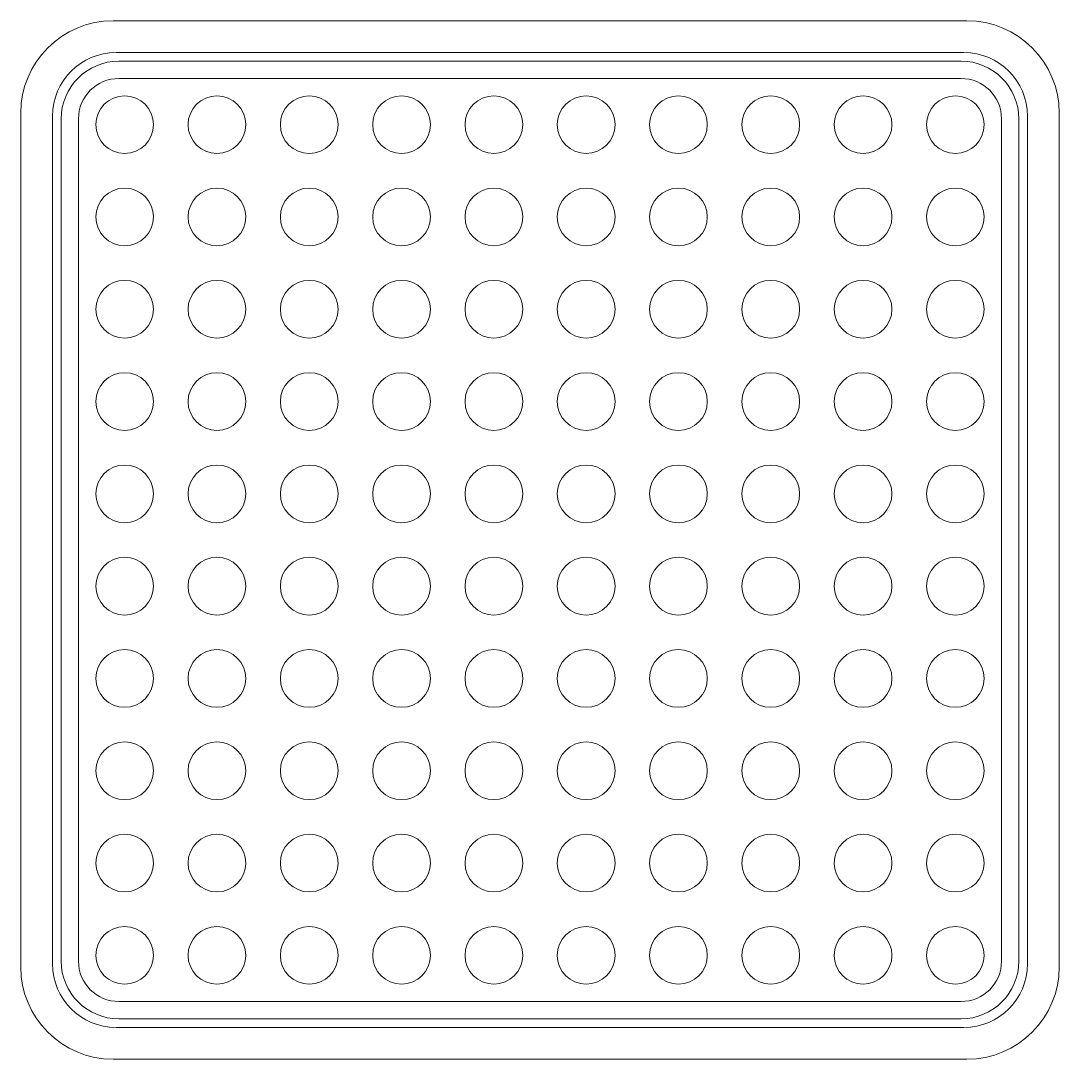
# Model space of a CAD drawing. Header units: millimetres. Extents: x 55 to 145, y -95 to -5.
import ezdxf

# ---------------------------------------------------------------- set-up
doc = ezdxf.new("R2010")
doc.units = ezdxf.units.MM
doc.header["$MEASUREMENT"] = 0
doc.layers.add('Layer 1', color=7, linetype='Continuous')

# ---------------------------------------------------------------- blocks, each defined once
blk = doc.blocks.new('block 3')
at = {"layer": 'Layer 1', "color": 7, "lineweight": 9, "true_color": 0xffffff}
blk.add_open_spline([(61.5, -14), (61.5, -15.381), (62.619, -16.5), (64, -16.5), (65.381, -16.5), (66.5, -15.381), (66.5, -14), (66.5, -12.619), (65.381, -11.5), (64, -11.5), (62.619, -11.5), (61.5, -12.619), (61.5, -14)], degree=3, knots=[0, 0, 0, 0, 1, 1, 1, 2, 2, 2, 3, 3, 3, 4, 4, 4, 4], dxfattribs=at)
blk = doc.blocks.new('block 4')
at = {"layer": 'Layer 1', "color": 7, "lineweight": 9, "true_color": 0xffffff}
blk.add_open_spline([(69.5, -14), (69.5, -15.381), (70.619, -16.5), (72, -16.5), (73.381, -16.5), (74.5, -15.381), (74.5, -14), (74.5, -12.619), (73.381, -11.5), (72, -11.5), (70.619, -11.5), (69.5, -12.619), (69.5, -14)], degree=3, knots=[0, 0, 0, 0, 1, 1, 1, 2, 2, 2, 3, 3, 3, 4, 4, 4, 4], dxfattribs=at)
blk = doc.blocks.new('block 5')
at = {"layer": 'Layer 1', "color": 7, "lineweight": 9, "true_color": 0xffffff}
blk.add_open_spline([(77.5, -14), (77.5, -15.381), (78.619, -16.5), (80, -16.5), (81.381, -16.5), (82.5, -15.381), (82.5, -14), (82.5, -12.619), (81.381, -11.5), (80, -11.5), (78.619, -11.5), (77.5, -12.619), (77.5, -14)], degree=3, knots=[0, 0, 0, 0, 1, 1, 1, 2, 2, 2, 3, 3, 3, 4, 4, 4, 4], dxfattribs=at)
blk = doc.blocks.new('block 6')
at = {"layer": 'Layer 1', "color": 7, "lineweight": 9, "true_color": 0xffffff}
blk.add_open_spline([(85.5, -14), (85.5, -15.381), (86.619, -16.5), (88, -16.5), (89.381, -16.5), (90.5, -15.381), (90.5, -14), (90.5, -12.619), (89.381, -11.5), (88, -11.5), (86.619, -11.5), (85.5, -12.619), (85.5, -14)], degree=3, knots=[0, 0, 0, 0, 1, 1, 1, 2, 2, 2, 3, 3, 3, 4, 4, 4, 4], dxfattribs=at)
blk = doc.blocks.new('block 7')
at = {"layer": 'Layer 1', "color": 7, "lineweight": 9, "true_color": 0xffffff}
blk.add_open_spline([(93.5, -14), (93.5, -15.381), (94.619, -16.5), (96, -16.5), (97.381, -16.5), (98.5, -15.381), (98.5, -14), (98.5, -12.619), (97.381, -11.5), (96, -11.5), (94.619, -11.5), (93.5, -12.619), (93.5, -14)], degree=3, knots=[0, 0, 0, 0, 1, 1, 1, 2, 2, 2, 3, 3, 3, 4, 4, 4, 4], dxfattribs=at)
blk = doc.blocks.new('block 8')
at = {"layer": 'Layer 1', "color": 7, "lineweight": 9, "true_color": 0xffffff}
blk.add_open_spline([(101.5, -14), (101.5, -15.381), (102.619, -16.5), (104, -16.5), (105.381, -16.5), (106.5, -15.381), (106.5, -14), (106.5, -12.619), (105.381, -11.5), (104, -11.5), (102.619, -11.5), (101.5, -12.619), (101.5, -14)], degree=3, knots=[0, 0, 0, 0, 1, 1, 1, 2, 2, 2, 3, 3, 3, 4, 4, 4, 4], dxfattribs=at)
blk = doc.blocks.new('block 9')
at = {"layer": 'Layer 1', "color": 7, "lineweight": 9, "true_color": 0xffffff}
blk.add_open_spline([(109.5, -14), (109.5, -15.381), (110.619, -16.5), (112, -16.5), (113.381, -16.5), (114.5, -15.381), (114.5, -14), (114.5, -12.619), (113.381, -11.5), (112, -11.5), (110.619, -11.5), (109.5, -12.619), (109.5, -14)], degree=3, knots=[0, 0, 0, 0, 1, 1, 1, 2, 2, 2, 3, 3, 3, 4, 4, 4, 4], dxfattribs=at)
blk = doc.blocks.new('block 10')
at = {"layer": 'Layer 1', "color": 7, "lineweight": 9, "true_color": 0xffffff}
blk.add_open_spline([(117.5, -14), (117.5, -15.381), (118.619, -16.5), (120, -16.5), (121.381, -16.5), (122.5, -15.381), (122.5, -14), (122.5, -12.619), (121.381, -11.5), (120, -11.5), (118.619, -11.5), (117.5, -12.619), (117.5, -14)], degree=3, knots=[0, 0, 0, 0, 1, 1, 1, 2, 2, 2, 3, 3, 3, 4, 4, 4, 4], dxfattribs=at)
blk = doc.blocks.new('block 11')
at = {"layer": 'Layer 1', "color": 7, "lineweight": 9, "true_color": 0xffffff}
blk.add_open_spline([(125.5, -14), (125.5, -15.381), (126.619, -16.5), (128, -16.5), (129.381, -16.5), (130.5, -15.381), (130.5, -14), (130.5, -12.619), (129.381, -11.5), (128, -11.5), (126.619, -11.5), (125.5, -12.619), (125.5, -14)], degree=3, knots=[0, 0, 0, 0, 1, 1, 1, 2, 2, 2, 3, 3, 3, 4, 4, 4, 4], dxfattribs=at)
blk = doc.blocks.new('block 12')
at = {"layer": 'Layer 1', "color": 7, "lineweight": 9, "true_color": 0xffffff}
blk.add_open_spline([(133.5, -14), (133.5, -15.381), (134.619, -16.5), (136, -16.5), (137.381, -16.5), (138.5, -15.381), (138.5, -14), (138.5, -12.619), (137.381, -11.5), (136, -11.5), (134.619, -11.5), (133.5, -12.619), (133.5, -14)], degree=3, knots=[0, 0, 0, 0, 1, 1, 1, 2, 2, 2, 3, 3, 3, 4, 4, 4, 4], dxfattribs=at)
blk = doc.blocks.new('block 13')
at = {"layer": 'Layer 1', "color": 7, "lineweight": 9, "true_color": 0xffffff}
blk.add_open_spline([(61.5, -22), (61.5, -23.381), (62.619, -24.5), (64, -24.5), (65.381, -24.5), (66.5, -23.381), (66.5, -22), (66.5, -20.619), (65.381, -19.5), (64, -19.5), (62.619, -19.5), (61.5, -20.619), (61.5, -22)], degree=3, knots=[0, 0, 0, 0, 1, 1, 1, 2, 2, 2, 3, 3, 3, 4, 4, 4, 4], dxfattribs=at)
blk = doc.blocks.new('block 14')
at = {"layer": 'Layer 1', "color": 7, "lineweight": 9, "true_color": 0xffffff}
blk.add_open_spline([(69.5, -22), (69.5, -23.381), (70.619, -24.5), (72, -24.5), (73.381, -24.5), (74.5, -23.381), (74.5, -22), (74.5, -20.619), (73.381, -19.5), (72, -19.5), (70.619, -19.5), (69.5, -20.619), (69.5, -22)], degree=3, knots=[0, 0, 0, 0, 1, 1, 1, 2, 2, 2, 3, 3, 3, 4, 4, 4, 4], dxfattribs=at)
blk = doc.blocks.new('block 15')
at = {"layer": 'Layer 1', "color": 7, "lineweight": 9, "true_color": 0xffffff}
blk.add_open_spline([(77.5, -22), (77.5, -23.381), (78.619, -24.5), (80, -24.5), (81.381, -24.5), (82.5, -23.381), (82.5, -22), (82.5, -20.619), (81.381, -19.5), (80, -19.5), (78.619, -19.5), (77.5, -20.619), (77.5, -22)], degree=3, knots=[0, 0, 0, 0, 1, 1, 1, 2, 2, 2, 3, 3, 3, 4, 4, 4, 4], dxfattribs=at)
blk = doc.blocks.new('block 16')
at = {"layer": 'Layer 1', "color": 7, "lineweight": 9, "true_color": 0xffffff}
blk.add_open_spline([(85.5, -22), (85.5, -23.381), (86.619, -24.5), (88, -24.5), (89.381, -24.5), (90.5, -23.381), (90.5, -22), (90.5, -20.619), (89.381, -19.5), (88, -19.5), (86.619, -19.5), (85.5, -20.619), (85.5, -22)], degree=3, knots=[0, 0, 0, 0, 1, 1, 1, 2, 2, 2, 3, 3, 3, 4, 4, 4, 4], dxfattribs=at)
blk = doc.blocks.new('block 17')
at = {"layer": 'Layer 1', "color": 7, "lineweight": 9, "true_color": 0xffffff}
blk.add_open_spline([(93.5, -22), (93.5, -23.381), (94.619, -24.5), (96, -24.5), (97.381, -24.5), (98.5, -23.381), (98.5, -22), (98.5, -20.619), (97.381, -19.5), (96, -19.5), (94.619, -19.5), (93.5, -20.619), (93.5, -22)], degree=3, knots=[0, 0, 0, 0, 1, 1, 1, 2, 2, 2, 3, 3, 3, 4, 4, 4, 4], dxfattribs=at)
blk = doc.blocks.new('block 18')
at = {"layer": 'Layer 1', "color": 7, "lineweight": 9, "true_color": 0xffffff}
blk.add_open_spline([(101.5, -22), (101.5, -23.381), (102.619, -24.5), (104, -24.5), (105.381, -24.5), (106.5, -23.381), (106.5, -22), (106.5, -20.619), (105.381, -19.5), (104, -19.5), (102.619, -19.5), (101.5, -20.619), (101.5, -22)], degree=3, knots=[0, 0, 0, 0, 1, 1, 1, 2, 2, 2, 3, 3, 3, 4, 4, 4, 4], dxfattribs=at)
blk = doc.blocks.new('block 19')
at = {"layer": 'Layer 1', "color": 7, "lineweight": 9, "true_color": 0xffffff}
blk.add_open_spline([(109.5, -22), (109.5, -23.381), (110.619, -24.5), (112, -24.5), (113.381, -24.5), (114.5, -23.381), (114.5, -22), (114.5, -20.619), (113.381, -19.5), (112, -19.5), (110.619, -19.5), (109.5, -20.619), (109.5, -22)], degree=3, knots=[0, 0, 0, 0, 1, 1, 1, 2, 2, 2, 3, 3, 3, 4, 4, 4, 4], dxfattribs=at)
blk = doc.blocks.new('block 20')
at = {"layer": 'Layer 1', "color": 7, "lineweight": 9, "true_color": 0xffffff}
blk.add_open_spline([(117.5, -22), (117.5, -23.381), (118.619, -24.5), (120, -24.5), (121.381, -24.5), (122.5, -23.381), (122.5, -22), (122.5, -20.619), (121.381, -19.5), (120, -19.5), (118.619, -19.5), (117.5, -20.619), (117.5, -22)], degree=3, knots=[0, 0, 0, 0, 1, 1, 1, 2, 2, 2, 3, 3, 3, 4, 4, 4, 4], dxfattribs=at)
blk = doc.blocks.new('block 21')
at = {"layer": 'Layer 1', "color": 7, "lineweight": 9, "true_color": 0xffffff}
blk.add_open_spline([(125.5, -22), (125.5, -23.381), (126.619, -24.5), (128, -24.5), (129.381, -24.5), (130.5, -23.381), (130.5, -22), (130.5, -20.619), (129.381, -19.5), (128, -19.5), (126.619, -19.5), (125.5, -20.619), (125.5, -22)], degree=3, knots=[0, 0, 0, 0, 1, 1, 1, 2, 2, 2, 3, 3, 3, 4, 4, 4, 4], dxfattribs=at)
blk = doc.blocks.new('block 22')
at = {"layer": 'Layer 1', "color": 7, "lineweight": 9, "true_color": 0xffffff}
blk.add_open_spline([(133.5, -22), (133.5, -23.381), (134.619, -24.5), (136, -24.5), (137.381, -24.5), (138.5, -23.381), (138.5, -22), (138.5, -20.619), (137.381, -19.5), (136, -19.5), (134.619, -19.5), (133.5, -20.619), (133.5, -22)], degree=3, knots=[0, 0, 0, 0, 1, 1, 1, 2, 2, 2, 3, 3, 3, 4, 4, 4, 4], dxfattribs=at)
blk = doc.blocks.new('block 23')
at = {"layer": 'Layer 1', "color": 7, "lineweight": 9, "true_color": 0xffffff}
blk.add_open_spline([(61.5, -30), (61.5, -31.381), (62.619, -32.5), (64, -32.5), (65.381, -32.5), (66.5, -31.381), (66.5, -30), (66.5, -28.619), (65.381, -27.5), (64, -27.5), (62.619, -27.5), (61.5, -28.619), (61.5, -30)], degree=3, knots=[0, 0, 0, 0, 1, 1, 1, 2, 2, 2, 3, 3, 3, 4, 4, 4, 4], dxfattribs=at)
blk = doc.blocks.new('block 24')
at = {"layer": 'Layer 1', "color": 7, "lineweight": 9, "true_color": 0xffffff}
blk.add_open_spline([(69.5, -30), (69.5, -31.381), (70.619, -32.5), (72, -32.5), (73.381, -32.5), (74.5, -31.381), (74.5, -30), (74.5, -28.619), (73.381, -27.5), (72, -27.5), (70.619, -27.5), (69.5, -28.619), (69.5, -30)], degree=3, knots=[0, 0, 0, 0, 1, 1, 1, 2, 2, 2, 3, 3, 3, 4, 4, 4, 4], dxfattribs=at)
blk = doc.blocks.new('block 25')
at = {"layer": 'Layer 1', "color": 7, "lineweight": 9, "true_color": 0xffffff}
blk.add_open_spline([(77.5, -30), (77.5, -31.381), (78.619, -32.5), (80, -32.5), (81.381, -32.5), (82.5, -31.381), (82.5, -30), (82.5, -28.619), (81.381, -27.5), (80, -27.5), (78.619, -27.5), (77.5, -28.619), (77.5, -30)], degree=3, knots=[0, 0, 0, 0, 1, 1, 1, 2, 2, 2, 3, 3, 3, 4, 4, 4, 4], dxfattribs=at)
blk = doc.blocks.new('block 26')
at = {"layer": 'Layer 1', "color": 7, "lineweight": 9, "true_color": 0xffffff}
blk.add_open_spline([(85.5, -30), (85.5, -31.381), (86.619, -32.5), (88, -32.5), (89.381, -32.5), (90.5, -31.381), (90.5, -30), (90.5, -28.619), (89.381, -27.5), (88, -27.5), (86.619, -27.5), (85.5, -28.619), (85.5, -30)], degree=3, knots=[0, 0, 0, 0, 1, 1, 1, 2, 2, 2, 3, 3, 3, 4, 4, 4, 4], dxfattribs=at)
blk = doc.blocks.new('block 27')
at = {"layer": 'Layer 1', "color": 7, "lineweight": 9, "true_color": 0xffffff}
blk.add_open_spline([(93.5, -30), (93.5, -31.381), (94.619, -32.5), (96, -32.5), (97.381, -32.5), (98.5, -31.381), (98.5, -30), (98.5, -28.619), (97.381, -27.5), (96, -27.5), (94.619, -27.5), (93.5, -28.619), (93.5, -30)], degree=3, knots=[0, 0, 0, 0, 1, 1, 1, 2, 2, 2, 3, 3, 3, 4, 4, 4, 4], dxfattribs=at)
blk = doc.blocks.new('block 28')
at = {"layer": 'Layer 1', "color": 7, "lineweight": 9, "true_color": 0xffffff}
blk.add_open_spline([(101.5, -30), (101.5, -31.381), (102.619, -32.5), (104, -32.5), (105.381, -32.5), (106.5, -31.381), (106.5, -30), (106.5, -28.619), (105.381, -27.5), (104, -27.5), (102.619, -27.5), (101.5, -28.619), (101.5, -30)], degree=3, knots=[0, 0, 0, 0, 1, 1, 1, 2, 2, 2, 3, 3, 3, 4, 4, 4, 4], dxfattribs=at)
blk = doc.blocks.new('block 29')
at = {"layer": 'Layer 1', "color": 7, "lineweight": 9, "true_color": 0xffffff}
blk.add_open_spline([(109.5, -30), (109.5, -31.381), (110.619, -32.5), (112, -32.5), (113.381, -32.5), (114.5, -31.381), (114.5, -30), (114.5, -28.619), (113.381, -27.5), (112, -27.5), (110.619, -27.5), (109.5, -28.619), (109.5, -30)], degree=3, knots=[0, 0, 0, 0, 1, 1, 1, 2, 2, 2, 3, 3, 3, 4, 4, 4, 4], dxfattribs=at)
blk = doc.blocks.new('block 30')
at = {"layer": 'Layer 1', "color": 7, "lineweight": 9, "true_color": 0xffffff}
blk.add_open_spline([(117.5, -30), (117.5, -31.381), (118.619, -32.5), (120, -32.5), (121.381, -32.5), (122.5, -31.381), (122.5, -30), (122.5, -28.619), (121.381, -27.5), (120, -27.5), (118.619, -27.5), (117.5, -28.619), (117.5, -30)], degree=3, knots=[0, 0, 0, 0, 1, 1, 1, 2, 2, 2, 3, 3, 3, 4, 4, 4, 4], dxfattribs=at)
blk = doc.blocks.new('block 31')
at = {"layer": 'Layer 1', "color": 7, "lineweight": 9, "true_color": 0xffffff}
blk.add_open_spline([(125.5, -30), (125.5, -31.381), (126.619, -32.5), (128, -32.5), (129.381, -32.5), (130.5, -31.381), (130.5, -30), (130.5, -28.619), (129.381, -27.5), (128, -27.5), (126.619, -27.5), (125.5, -28.619), (125.5, -30)], degree=3, knots=[0, 0, 0, 0, 1, 1, 1, 2, 2, 2, 3, 3, 3, 4, 4, 4, 4], dxfattribs=at)
blk = doc.blocks.new('block 32')
at = {"layer": 'Layer 1', "color": 7, "lineweight": 9, "true_color": 0xffffff}
blk.add_open_spline([(133.5, -30), (133.5, -31.381), (134.619, -32.5), (136, -32.5), (137.381, -32.5), (138.5, -31.381), (138.5, -30), (138.5, -28.619), (137.381, -27.5), (136, -27.5), (134.619, -27.5), (133.5, -28.619), (133.5, -30)], degree=3, knots=[0, 0, 0, 0, 1, 1, 1, 2, 2, 2, 3, 3, 3, 4, 4, 4, 4], dxfattribs=at)
blk = doc.blocks.new('block 33')
at = {"layer": 'Layer 1', "color": 7, "lineweight": 9, "true_color": 0xffffff}
blk.add_open_spline([(61.5, -38), (61.5, -39.381), (62.619, -40.5), (64, -40.5), (65.381, -40.5), (66.5, -39.381), (66.5, -38), (66.5, -36.619), (65.381, -35.5), (64, -35.5), (62.619, -35.5), (61.5, -36.619), (61.5, -38)], degree=3, knots=[0, 0, 0, 0, 1, 1, 1, 2, 2, 2, 3, 3, 3, 4, 4, 4, 4], dxfattribs=at)
blk = doc.blocks.new('block 34')
at = {"layer": 'Layer 1', "color": 7, "lineweight": 9, "true_color": 0xffffff}
blk.add_open_spline([(69.5, -38), (69.5, -39.381), (70.619, -40.5), (72, -40.5), (73.381, -40.5), (74.5, -39.381), (74.5, -38), (74.5, -36.619), (73.381, -35.5), (72, -35.5), (70.619, -35.5), (69.5, -36.619), (69.5, -38)], degree=3, knots=[0, 0, 0, 0, 1, 1, 1, 2, 2, 2, 3, 3, 3, 4, 4, 4, 4], dxfattribs=at)
blk = doc.blocks.new('block 35')
at = {"layer": 'Layer 1', "color": 7, "lineweight": 9, "true_color": 0xffffff}
blk.add_open_spline([(77.5, -38), (77.5, -39.381), (78.619, -40.5), (80, -40.5), (81.381, -40.5), (82.5, -39.381), (82.5, -38), (82.5, -36.619), (81.381, -35.5), (80, -35.5), (78.619, -35.5), (77.5, -36.619), (77.5, -38)], degree=3, knots=[0, 0, 0, 0, 1, 1, 1, 2, 2, 2, 3, 3, 3, 4, 4, 4, 4], dxfattribs=at)
blk = doc.blocks.new('block 36')
at = {"layer": 'Layer 1', "color": 7, "lineweight": 9, "true_color": 0xffffff}
blk.add_open_spline([(85.5, -38), (85.5, -39.381), (86.619, -40.5), (88, -40.5), (89.381, -40.5), (90.5, -39.381), (90.5, -38), (90.5, -36.619), (89.381, -35.5), (88, -35.5), (86.619, -35.5), (85.5, -36.619), (85.5, -38)], degree=3, knots=[0, 0, 0, 0, 1, 1, 1, 2, 2, 2, 3, 3, 3, 4, 4, 4, 4], dxfattribs=at)
blk = doc.blocks.new('block 37')
at = {"layer": 'Layer 1', "color": 7, "lineweight": 9, "true_color": 0xffffff}
blk.add_open_spline([(93.5, -38), (93.5, -39.381), (94.619, -40.5), (96, -40.5), (97.381, -40.5), (98.5, -39.381), (98.5, -38), (98.5, -36.619), (97.381, -35.5), (96, -35.5), (94.619, -35.5), (93.5, -36.619), (93.5, -38)], degree=3, knots=[0, 0, 0, 0, 1, 1, 1, 2, 2, 2, 3, 3, 3, 4, 4, 4, 4], dxfattribs=at)
blk = doc.blocks.new('block 38')
at = {"layer": 'Layer 1', "color": 7, "lineweight": 9, "true_color": 0xffffff}
blk.add_open_spline([(101.5, -38), (101.5, -39.381), (102.619, -40.5), (104, -40.5), (105.381, -40.5), (106.5, -39.381), (106.5, -38), (106.5, -36.619), (105.381, -35.5), (104, -35.5), (102.619, -35.5), (101.5, -36.619), (101.5, -38)], degree=3, knots=[0, 0, 0, 0, 1, 1, 1, 2, 2, 2, 3, 3, 3, 4, 4, 4, 4], dxfattribs=at)
blk = doc.blocks.new('block 39')
at = {"layer": 'Layer 1', "color": 7, "lineweight": 9, "true_color": 0xffffff}
blk.add_open_spline([(109.5, -38), (109.5, -39.381), (110.619, -40.5), (112, -40.5), (113.381, -40.5), (114.5, -39.381), (114.5, -38), (114.5, -36.619), (113.381, -35.5), (112, -35.5), (110.619, -35.5), (109.5, -36.619), (109.5, -38)], degree=3, knots=[0, 0, 0, 0, 1, 1, 1, 2, 2, 2, 3, 3, 3, 4, 4, 4, 4], dxfattribs=at)
blk = doc.blocks.new('block 40')
at = {"layer": 'Layer 1', "color": 7, "lineweight": 9, "true_color": 0xffffff}
blk.add_open_spline([(117.5, -38), (117.5, -39.381), (118.619, -40.5), (120, -40.5), (121.381, -40.5), (122.5, -39.381), (122.5, -38), (122.5, -36.619), (121.381, -35.5), (120, -35.5), (118.619, -35.5), (117.5, -36.619), (117.5, -38)], degree=3, knots=[0, 0, 0, 0, 1, 1, 1, 2, 2, 2, 3, 3, 3, 4, 4, 4, 4], dxfattribs=at)
blk = doc.blocks.new('block 41')
at = {"layer": 'Layer 1', "color": 7, "lineweight": 9, "true_color": 0xffffff}
blk.add_open_spline([(125.5, -38), (125.5, -39.381), (126.619, -40.5), (128, -40.5), (129.381, -40.5), (130.5, -39.381), (130.5, -38), (130.5, -36.619), (129.381, -35.5), (128, -35.5), (126.619, -35.5), (125.5, -36.619), (125.5, -38)], degree=3, knots=[0, 0, 0, 0, 1, 1, 1, 2, 2, 2, 3, 3, 3, 4, 4, 4, 4], dxfattribs=at)
blk = doc.blocks.new('block 42')
at = {"layer": 'Layer 1', "color": 7, "lineweight": 9, "true_color": 0xffffff}
blk.add_open_spline([(133.5, -38), (133.5, -39.381), (134.619, -40.5), (136, -40.5), (137.381, -40.5), (138.5, -39.381), (138.5, -38), (138.5, -36.619), (137.381, -35.5), (136, -35.5), (134.619, -35.5), (133.5, -36.619), (133.5, -38)], degree=3, knots=[0, 0, 0, 0, 1, 1, 1, 2, 2, 2, 3, 3, 3, 4, 4, 4, 4], dxfattribs=at)
blk = doc.blocks.new('block 43')
at = {"layer": 'Layer 1', "color": 7, "lineweight": 9, "true_color": 0xffffff}
blk.add_open_spline([(61.5, -46), (61.5, -47.381), (62.619, -48.5), (64, -48.5), (65.381, -48.5), (66.5, -47.381), (66.5, -46), (66.5, -44.619), (65.381, -43.5), (64, -43.5), (62.619, -43.5), (61.5, -44.619), (61.5, -46)], degree=3, knots=[0, 0, 0, 0, 1, 1, 1, 2, 2, 2, 3, 3, 3, 4, 4, 4, 4], dxfattribs=at)
blk = doc.blocks.new('block 44')
at = {"layer": 'Layer 1', "color": 7, "lineweight": 9, "true_color": 0xffffff}
blk.add_open_spline([(69.5, -46), (69.5, -47.381), (70.619, -48.5), (72, -48.5), (73.381, -48.5), (74.5, -47.381), (74.5, -46), (74.5, -44.619), (73.381, -43.5), (72, -43.5), (70.619, -43.5), (69.5, -44.619), (69.5, -46)], degree=3, knots=[0, 0, 0, 0, 1, 1, 1, 2, 2, 2, 3, 3, 3, 4, 4, 4, 4], dxfattribs=at)
blk = doc.blocks.new('block 45')
at = {"layer": 'Layer 1', "color": 7, "lineweight": 9, "true_color": 0xffffff}
blk.add_open_spline([(77.5, -46), (77.5, -47.381), (78.619, -48.5), (80, -48.5), (81.381, -48.5), (82.5, -47.381), (82.5, -46), (82.5, -44.619), (81.381, -43.5), (80, -43.5), (78.619, -43.5), (77.5, -44.619), (77.5, -46)], degree=3, knots=[0, 0, 0, 0, 1, 1, 1, 2, 2, 2, 3, 3, 3, 4, 4, 4, 4], dxfattribs=at)
blk = doc.blocks.new('block 46')
at = {"layer": 'Layer 1', "color": 7, "lineweight": 9, "true_color": 0xffffff}
blk.add_open_spline([(85.5, -46), (85.5, -47.381), (86.619, -48.5), (88, -48.5), (89.381, -48.5), (90.5, -47.381), (90.5, -46), (90.5, -44.619), (89.381, -43.5), (88, -43.5), (86.619, -43.5), (85.5, -44.619), (85.5, -46)], degree=3, knots=[0, 0, 0, 0, 1, 1, 1, 2, 2, 2, 3, 3, 3, 4, 4, 4, 4], dxfattribs=at)
blk = doc.blocks.new('block 47')
at = {"layer": 'Layer 1', "color": 7, "lineweight": 9, "true_color": 0xffffff}
blk.add_open_spline([(93.5, -46), (93.5, -47.381), (94.619, -48.5), (96, -48.5), (97.381, -48.5), (98.5, -47.381), (98.5, -46), (98.5, -44.619), (97.381, -43.5), (96, -43.5), (94.619, -43.5), (93.5, -44.619), (93.5, -46)], degree=3, knots=[0, 0, 0, 0, 1, 1, 1, 2, 2, 2, 3, 3, 3, 4, 4, 4, 4], dxfattribs=at)
blk = doc.blocks.new('block 48')
at = {"layer": 'Layer 1', "color": 7, "lineweight": 9, "true_color": 0xffffff}
blk.add_open_spline([(101.5, -46), (101.5, -47.381), (102.619, -48.5), (104, -48.5), (105.381, -48.5), (106.5, -47.381), (106.5, -46), (106.5, -44.619), (105.381, -43.5), (104, -43.5), (102.619, -43.5), (101.5, -44.619), (101.5, -46)], degree=3, knots=[0, 0, 0, 0, 1, 1, 1, 2, 2, 2, 3, 3, 3, 4, 4, 4, 4], dxfattribs=at)
blk = doc.blocks.new('block 49')
at = {"layer": 'Layer 1', "color": 7, "lineweight": 9, "true_color": 0xffffff}
blk.add_open_spline([(109.5, -46), (109.5, -47.381), (110.619, -48.5), (112, -48.5), (113.381, -48.5), (114.5, -47.381), (114.5, -46), (114.5, -44.619), (113.381, -43.5), (112, -43.5), (110.619, -43.5), (109.5, -44.619), (109.5, -46)], degree=3, knots=[0, 0, 0, 0, 1, 1, 1, 2, 2, 2, 3, 3, 3, 4, 4, 4, 4], dxfattribs=at)
blk = doc.blocks.new('block 50')
at = {"layer": 'Layer 1', "color": 7, "lineweight": 9, "true_color": 0xffffff}
blk.add_open_spline([(117.5, -46), (117.5, -47.381), (118.619, -48.5), (120, -48.5), (121.381, -48.5), (122.5, -47.381), (122.5, -46), (122.5, -44.619), (121.381, -43.5), (120, -43.5), (118.619, -43.5), (117.5, -44.619), (117.5, -46)], degree=3, knots=[0, 0, 0, 0, 1, 1, 1, 2, 2, 2, 3, 3, 3, 4, 4, 4, 4], dxfattribs=at)
blk = doc.blocks.new('block 51')
at = {"layer": 'Layer 1', "color": 7, "lineweight": 9, "true_color": 0xffffff}
blk.add_open_spline([(125.5, -46), (125.5, -47.381), (126.619, -48.5), (128, -48.5), (129.381, -48.5), (130.5, -47.381), (130.5, -46), (130.5, -44.619), (129.381, -43.5), (128, -43.5), (126.619, -43.5), (125.5, -44.619), (125.5, -46)], degree=3, knots=[0, 0, 0, 0, 1, 1, 1, 2, 2, 2, 3, 3, 3, 4, 4, 4, 4], dxfattribs=at)
blk = doc.blocks.new('block 52')
at = {"layer": 'Layer 1', "color": 7, "lineweight": 9, "true_color": 0xffffff}
blk.add_open_spline([(133.5, -46), (133.5, -47.381), (134.619, -48.5), (136, -48.5), (137.381, -48.5), (138.5, -47.381), (138.5, -46), (138.5, -44.619), (137.381, -43.5), (136, -43.5), (134.619, -43.5), (133.5, -44.619), (133.5, -46)], degree=3, knots=[0, 0, 0, 0, 1, 1, 1, 2, 2, 2, 3, 3, 3, 4, 4, 4, 4], dxfattribs=at)
blk = doc.blocks.new('block 53')
at = {"layer": 'Layer 1', "color": 7, "lineweight": 9, "true_color": 0xffffff}
blk.add_open_spline([(61.5, -54), (61.5, -55.381), (62.619, -56.5), (64, -56.5), (65.381, -56.5), (66.5, -55.381), (66.5, -54), (66.5, -52.619), (65.381, -51.5), (64, -51.5), (62.619, -51.5), (61.5, -52.619), (61.5, -54)], degree=3, knots=[0, 0, 0, 0, 1, 1, 1, 2, 2, 2, 3, 3, 3, 4, 4, 4, 4], dxfattribs=at)
blk = doc.blocks.new('block 54')
at = {"layer": 'Layer 1', "color": 7, "lineweight": 9, "true_color": 0xffffff}
blk.add_open_spline([(69.5, -54), (69.5, -55.381), (70.619, -56.5), (72, -56.5), (73.381, -56.5), (74.5, -55.381), (74.5, -54), (74.5, -52.619), (73.381, -51.5), (72, -51.5), (70.619, -51.5), (69.5, -52.619), (69.5, -54)], degree=3, knots=[0, 0, 0, 0, 1, 1, 1, 2, 2, 2, 3, 3, 3, 4, 4, 4, 4], dxfattribs=at)
blk = doc.blocks.new('block 55')
at = {"layer": 'Layer 1', "color": 7, "lineweight": 9, "true_color": 0xffffff}
blk.add_open_spline([(77.5, -54), (77.5, -55.381), (78.619, -56.5), (80, -56.5), (81.381, -56.5), (82.5, -55.381), (82.5, -54), (82.5, -52.619), (81.381, -51.5), (80, -51.5), (78.619, -51.5), (77.5, -52.619), (77.5, -54)], degree=3, knots=[0, 0, 0, 0, 1, 1, 1, 2, 2, 2, 3, 3, 3, 4, 4, 4, 4], dxfattribs=at)
blk = doc.blocks.new('block 56')
at = {"layer": 'Layer 1', "color": 7, "lineweight": 9, "true_color": 0xffffff}
blk.add_open_spline([(85.5, -54), (85.5, -55.381), (86.619, -56.5), (88, -56.5), (89.381, -56.5), (90.5, -55.381), (90.5, -54), (90.5, -52.619), (89.381, -51.5), (88, -51.5), (86.619, -51.5), (85.5, -52.619), (85.5, -54)], degree=3, knots=[0, 0, 0, 0, 1, 1, 1, 2, 2, 2, 3, 3, 3, 4, 4, 4, 4], dxfattribs=at)
blk = doc.blocks.new('block 57')
at = {"layer": 'Layer 1', "color": 7, "lineweight": 9, "true_color": 0xffffff}
blk.add_open_spline([(93.5, -54), (93.5, -55.381), (94.619, -56.5), (96, -56.5), (97.381, -56.5), (98.5, -55.381), (98.5, -54), (98.5, -52.619), (97.381, -51.5), (96, -51.5), (94.619, -51.5), (93.5, -52.619), (93.5, -54)], degree=3, knots=[0, 0, 0, 0, 1, 1, 1, 2, 2, 2, 3, 3, 3, 4, 4, 4, 4], dxfattribs=at)
blk = doc.blocks.new('block 58')
at = {"layer": 'Layer 1', "color": 7, "lineweight": 9, "true_color": 0xffffff}
blk.add_open_spline([(101.5, -54), (101.5, -55.381), (102.619, -56.5), (104, -56.5), (105.381, -56.5), (106.5, -55.381), (106.5, -54), (106.5, -52.619), (105.381, -51.5), (104, -51.5), (102.619, -51.5), (101.5, -52.619), (101.5, -54)], degree=3, knots=[0, 0, 0, 0, 1, 1, 1, 2, 2, 2, 3, 3, 3, 4, 4, 4, 4], dxfattribs=at)
blk = doc.blocks.new('block 59')
at = {"layer": 'Layer 1', "color": 7, "lineweight": 9, "true_color": 0xffffff}
blk.add_open_spline([(109.5, -54), (109.5, -55.381), (110.619, -56.5), (112, -56.5), (113.381, -56.5), (114.5, -55.381), (114.5, -54), (114.5, -52.619), (113.381, -51.5), (112, -51.5), (110.619, -51.5), (109.5, -52.619), (109.5, -54)], degree=3, knots=[0, 0, 0, 0, 1, 1, 1, 2, 2, 2, 3, 3, 3, 4, 4, 4, 4], dxfattribs=at)
blk = doc.blocks.new('block 60')
at = {"layer": 'Layer 1', "color": 7, "lineweight": 9, "true_color": 0xffffff}
blk.add_open_spline([(117.5, -54), (117.5, -55.381), (118.619, -56.5), (120, -56.5), (121.381, -56.5), (122.5, -55.381), (122.5, -54), (122.5, -52.619), (121.381, -51.5), (120, -51.5), (118.619, -51.5), (117.5, -52.619), (117.5, -54)], degree=3, knots=[0, 0, 0, 0, 1, 1, 1, 2, 2, 2, 3, 3, 3, 4, 4, 4, 4], dxfattribs=at)
blk = doc.blocks.new('block 61')
at = {"layer": 'Layer 1', "color": 7, "lineweight": 9, "true_color": 0xffffff}
blk.add_open_spline([(125.5, -54), (125.5, -55.381), (126.619, -56.5), (128, -56.5), (129.381, -56.5), (130.5, -55.381), (130.5, -54), (130.5, -52.619), (129.381, -51.5), (128, -51.5), (126.619, -51.5), (125.5, -52.619), (125.5, -54)], degree=3, knots=[0, 0, 0, 0, 1, 1, 1, 2, 2, 2, 3, 3, 3, 4, 4, 4, 4], dxfattribs=at)
blk = doc.blocks.new('block 62')
at = {"layer": 'Layer 1', "color": 7, "lineweight": 9, "true_color": 0xffffff}
blk.add_open_spline([(133.5, -54), (133.5, -55.381), (134.619, -56.5), (136, -56.5), (137.381, -56.5), (138.5, -55.381), (138.5, -54), (138.5, -52.619), (137.381, -51.5), (136, -51.5), (134.619, -51.5), (133.5, -52.619), (133.5, -54)], degree=3, knots=[0, 0, 0, 0, 1, 1, 1, 2, 2, 2, 3, 3, 3, 4, 4, 4, 4], dxfattribs=at)
blk = doc.blocks.new('block 63')
at = {"layer": 'Layer 1', "color": 7, "lineweight": 9, "true_color": 0xffffff}
blk.add_open_spline([(61.5, -62), (61.5, -63.381), (62.619, -64.5), (64, -64.5), (65.381, -64.5), (66.5, -63.381), (66.5, -62), (66.5, -60.619), (65.381, -59.5), (64, -59.5), (62.619, -59.5), (61.5, -60.619), (61.5, -62)], degree=3, knots=[0, 0, 0, 0, 1, 1, 1, 2, 2, 2, 3, 3, 3, 4, 4, 4, 4], dxfattribs=at)
blk = doc.blocks.new('block 64')
at = {"layer": 'Layer 1', "color": 7, "lineweight": 9, "true_color": 0xffffff}
blk.add_open_spline([(69.5, -62), (69.5, -63.381), (70.619, -64.5), (72, -64.5), (73.381, -64.5), (74.5, -63.381), (74.5, -62), (74.5, -60.619), (73.381, -59.5), (72, -59.5), (70.619, -59.5), (69.5, -60.619), (69.5, -62)], degree=3, knots=[0, 0, 0, 0, 1, 1, 1, 2, 2, 2, 3, 3, 3, 4, 4, 4, 4], dxfattribs=at)
blk = doc.blocks.new('block 65')
at = {"layer": 'Layer 1', "color": 7, "lineweight": 9, "true_color": 0xffffff}
blk.add_open_spline([(77.5, -62), (77.5, -63.381), (78.619, -64.5), (80, -64.5), (81.381, -64.5), (82.5, -63.381), (82.5, -62), (82.5, -60.619), (81.381, -59.5), (80, -59.5), (78.619, -59.5), (77.5, -60.619), (77.5, -62)], degree=3, knots=[0, 0, 0, 0, 1, 1, 1, 2, 2, 2, 3, 3, 3, 4, 4, 4, 4], dxfattribs=at)
blk = doc.blocks.new('block 66')
at = {"layer": 'Layer 1', "color": 7, "lineweight": 9, "true_color": 0xffffff}
blk.add_open_spline([(85.5, -62), (85.5, -63.381), (86.619, -64.5), (88, -64.5), (89.381, -64.5), (90.5, -63.381), (90.5, -62), (90.5, -60.619), (89.381, -59.5), (88, -59.5), (86.619, -59.5), (85.5, -60.619), (85.5, -62)], degree=3, knots=[0, 0, 0, 0, 1, 1, 1, 2, 2, 2, 3, 3, 3, 4, 4, 4, 4], dxfattribs=at)
blk = doc.blocks.new('block 67')
at = {"layer": 'Layer 1', "color": 7, "lineweight": 9, "true_color": 0xffffff}
blk.add_open_spline([(93.5, -62), (93.5, -63.381), (94.619, -64.5), (96, -64.5), (97.381, -64.5), (98.5, -63.381), (98.5, -62), (98.5, -60.619), (97.381, -59.5), (96, -59.5), (94.619, -59.5), (93.5, -60.619), (93.5, -62)], degree=3, knots=[0, 0, 0, 0, 1, 1, 1, 2, 2, 2, 3, 3, 3, 4, 4, 4, 4], dxfattribs=at)
blk = doc.blocks.new('block 68')
at = {"layer": 'Layer 1', "color": 7, "lineweight": 9, "true_color": 0xffffff}
blk.add_open_spline([(101.5, -62), (101.5, -63.381), (102.619, -64.5), (104, -64.5), (105.381, -64.5), (106.5, -63.381), (106.5, -62), (106.5, -60.619), (105.381, -59.5), (104, -59.5), (102.619, -59.5), (101.5, -60.619), (101.5, -62)], degree=3, knots=[0, 0, 0, 0, 1, 1, 1, 2, 2, 2, 3, 3, 3, 4, 4, 4, 4], dxfattribs=at)
blk = doc.blocks.new('block 69')
at = {"layer": 'Layer 1', "color": 7, "lineweight": 9, "true_color": 0xffffff}
blk.add_open_spline([(109.5, -62), (109.5, -63.381), (110.619, -64.5), (112, -64.5), (113.381, -64.5), (114.5, -63.381), (114.5, -62), (114.5, -60.619), (113.381, -59.5), (112, -59.5), (110.619, -59.5), (109.5, -60.619), (109.5, -62)], degree=3, knots=[0, 0, 0, 0, 1, 1, 1, 2, 2, 2, 3, 3, 3, 4, 4, 4, 4], dxfattribs=at)
blk = doc.blocks.new('block 70')
at = {"layer": 'Layer 1', "color": 7, "lineweight": 9, "true_color": 0xffffff}
blk.add_open_spline([(117.5, -62), (117.5, -63.381), (118.619, -64.5), (120, -64.5), (121.381, -64.5), (122.5, -63.381), (122.5, -62), (122.5, -60.619), (121.381, -59.5), (120, -59.5), (118.619, -59.5), (117.5, -60.619), (117.5, -62)], degree=3, knots=[0, 0, 0, 0, 1, 1, 1, 2, 2, 2, 3, 3, 3, 4, 4, 4, 4], dxfattribs=at)
blk = doc.blocks.new('block 71')
at = {"layer": 'Layer 1', "color": 7, "lineweight": 9, "true_color": 0xffffff}
blk.add_open_spline([(125.5, -62), (125.5, -63.381), (126.619, -64.5), (128, -64.5), (129.381, -64.5), (130.5, -63.381), (130.5, -62), (130.5, -60.619), (129.381, -59.5), (128, -59.5), (126.619, -59.5), (125.5, -60.619), (125.5, -62)], degree=3, knots=[0, 0, 0, 0, 1, 1, 1, 2, 2, 2, 3, 3, 3, 4, 4, 4, 4], dxfattribs=at)
blk = doc.blocks.new('block 72')
at = {"layer": 'Layer 1', "color": 7, "lineweight": 9, "true_color": 0xffffff}
blk.add_open_spline([(133.5, -62), (133.5, -63.381), (134.619, -64.5), (136, -64.5), (137.381, -64.5), (138.5, -63.381), (138.5, -62), (138.5, -60.619), (137.381, -59.5), (136, -59.5), (134.619, -59.5), (133.5, -60.619), (133.5, -62)], degree=3, knots=[0, 0, 0, 0, 1, 1, 1, 2, 2, 2, 3, 3, 3, 4, 4, 4, 4], dxfattribs=at)
blk = doc.blocks.new('block 73')
at = {"layer": 'Layer 1', "color": 7, "lineweight": 9, "true_color": 0xffffff}
blk.add_open_spline([(61.5, -70), (61.5, -71.381), (62.619, -72.5), (64, -72.5), (65.381, -72.5), (66.5, -71.381), (66.5, -70), (66.5, -68.619), (65.381, -67.5), (64, -67.5), (62.619, -67.5), (61.5, -68.619), (61.5, -70)], degree=3, knots=[0, 0, 0, 0, 1, 1, 1, 2, 2, 2, 3, 3, 3, 4, 4, 4, 4], dxfattribs=at)
blk = doc.blocks.new('block 74')
at = {"layer": 'Layer 1', "color": 7, "lineweight": 9, "true_color": 0xffffff}
blk.add_open_spline([(69.5, -70), (69.5, -71.381), (70.619, -72.5), (72, -72.5), (73.381, -72.5), (74.5, -71.381), (74.5, -70), (74.5, -68.619), (73.381, -67.5), (72, -67.5), (70.619, -67.5), (69.5, -68.619), (69.5, -70)], degree=3, knots=[0, 0, 0, 0, 1, 1, 1, 2, 2, 2, 3, 3, 3, 4, 4, 4, 4], dxfattribs=at)
blk = doc.blocks.new('block 75')
at = {"layer": 'Layer 1', "color": 7, "lineweight": 9, "true_color": 0xffffff}
blk.add_open_spline([(77.5, -70), (77.5, -71.381), (78.619, -72.5), (80, -72.5), (81.381, -72.5), (82.5, -71.381), (82.5, -70), (82.5, -68.619), (81.381, -67.5), (80, -67.5), (78.619, -67.5), (77.5, -68.619), (77.5, -70)], degree=3, knots=[0, 0, 0, 0, 1, 1, 1, 2, 2, 2, 3, 3, 3, 4, 4, 4, 4], dxfattribs=at)
blk = doc.blocks.new('block 76')
at = {"layer": 'Layer 1', "color": 7, "lineweight": 9, "true_color": 0xffffff}
blk.add_open_spline([(85.5, -70), (85.5, -71.381), (86.619, -72.5), (88, -72.5), (89.381, -72.5), (90.5, -71.381), (90.5, -70), (90.5, -68.619), (89.381, -67.5), (88, -67.5), (86.619, -67.5), (85.5, -68.619), (85.5, -70)], degree=3, knots=[0, 0, 0, 0, 1, 1, 1, 2, 2, 2, 3, 3, 3, 4, 4, 4, 4], dxfattribs=at)
blk = doc.blocks.new('block 77')
at = {"layer": 'Layer 1', "color": 7, "lineweight": 9, "true_color": 0xffffff}
blk.add_open_spline([(93.5, -70), (93.5, -71.381), (94.619, -72.5), (96, -72.5), (97.381, -72.5), (98.5, -71.381), (98.5, -70), (98.5, -68.619), (97.381, -67.5), (96, -67.5), (94.619, -67.5), (93.5, -68.619), (93.5, -70)], degree=3, knots=[0, 0, 0, 0, 1, 1, 1, 2, 2, 2, 3, 3, 3, 4, 4, 4, 4], dxfattribs=at)
blk = doc.blocks.new('block 78')
at = {"layer": 'Layer 1', "color": 7, "lineweight": 9, "true_color": 0xffffff}
blk.add_open_spline([(101.5, -70), (101.5, -71.381), (102.619, -72.5), (104, -72.5), (105.381, -72.5), (106.5, -71.381), (106.5, -70), (106.5, -68.619), (105.381, -67.5), (104, -67.5), (102.619, -67.5), (101.5, -68.619), (101.5, -70)], degree=3, knots=[0, 0, 0, 0, 1, 1, 1, 2, 2, 2, 3, 3, 3, 4, 4, 4, 4], dxfattribs=at)
blk = doc.blocks.new('block 79')
at = {"layer": 'Layer 1', "color": 7, "lineweight": 9, "true_color": 0xffffff}
blk.add_open_spline([(109.5, -70), (109.5, -71.381), (110.619, -72.5), (112, -72.5), (113.381, -72.5), (114.5, -71.381), (114.5, -70), (114.5, -68.619), (113.381, -67.5), (112, -67.5), (110.619, -67.5), (109.5, -68.619), (109.5, -70)], degree=3, knots=[0, 0, 0, 0, 1, 1, 1, 2, 2, 2, 3, 3, 3, 4, 4, 4, 4], dxfattribs=at)
blk = doc.blocks.new('block 80')
at = {"layer": 'Layer 1', "color": 7, "lineweight": 9, "true_color": 0xffffff}
blk.add_open_spline([(117.5, -70), (117.5, -71.381), (118.619, -72.5), (120, -72.5), (121.381, -72.5), (122.5, -71.381), (122.5, -70), (122.5, -68.619), (121.381, -67.5), (120, -67.5), (118.619, -67.5), (117.5, -68.619), (117.5, -70)], degree=3, knots=[0, 0, 0, 0, 1, 1, 1, 2, 2, 2, 3, 3, 3, 4, 4, 4, 4], dxfattribs=at)
blk = doc.blocks.new('block 81')
at = {"layer": 'Layer 1', "color": 7, "lineweight": 9, "true_color": 0xffffff}
blk.add_open_spline([(125.5, -70), (125.5, -71.381), (126.619, -72.5), (128, -72.5), (129.381, -72.5), (130.5, -71.381), (130.5, -70), (130.5, -68.619), (129.381, -67.5), (128, -67.5), (126.619, -67.5), (125.5, -68.619), (125.5, -70)], degree=3, knots=[0, 0, 0, 0, 1, 1, 1, 2, 2, 2, 3, 3, 3, 4, 4, 4, 4], dxfattribs=at)
blk = doc.blocks.new('block 82')
at = {"layer": 'Layer 1', "color": 7, "lineweight": 9, "true_color": 0xffffff}
blk.add_open_spline([(133.5, -70), (133.5, -71.381), (134.619, -72.5), (136, -72.5), (137.381, -72.5), (138.5, -71.381), (138.5, -70), (138.5, -68.619), (137.381, -67.5), (136, -67.5), (134.619, -67.5), (133.5, -68.619), (133.5, -70)], degree=3, knots=[0, 0, 0, 0, 1, 1, 1, 2, 2, 2, 3, 3, 3, 4, 4, 4, 4], dxfattribs=at)
blk = doc.blocks.new('block 83')
at = {"layer": 'Layer 1', "color": 7, "lineweight": 9, "true_color": 0xffffff}
blk.add_open_spline([(61.5, -78), (61.5, -79.381), (62.619, -80.5), (64, -80.5), (65.381, -80.5), (66.5, -79.381), (66.5, -78), (66.5, -76.619), (65.381, -75.5), (64, -75.5), (62.619, -75.5), (61.5, -76.619), (61.5, -78)], degree=3, knots=[0, 0, 0, 0, 1, 1, 1, 2, 2, 2, 3, 3, 3, 4, 4, 4, 4], dxfattribs=at)
blk = doc.blocks.new('block 84')
at = {"layer": 'Layer 1', "color": 7, "lineweight": 9, "true_color": 0xffffff}
blk.add_open_spline([(69.5, -78), (69.5, -79.381), (70.619, -80.5), (72, -80.5), (73.381, -80.5), (74.5, -79.381), (74.5, -78), (74.5, -76.619), (73.381, -75.5), (72, -75.5), (70.619, -75.5), (69.5, -76.619), (69.5, -78)], degree=3, knots=[0, 0, 0, 0, 1, 1, 1, 2, 2, 2, 3, 3, 3, 4, 4, 4, 4], dxfattribs=at)
blk = doc.blocks.new('block 85')
at = {"layer": 'Layer 1', "color": 7, "lineweight": 9, "true_color": 0xffffff}
blk.add_open_spline([(77.5, -78), (77.5, -79.381), (78.619, -80.5), (80, -80.5), (81.381, -80.5), (82.5, -79.381), (82.5, -78), (82.5, -76.619), (81.381, -75.5), (80, -75.5), (78.619, -75.5), (77.5, -76.619), (77.5, -78)], degree=3, knots=[0, 0, 0, 0, 1, 1, 1, 2, 2, 2, 3, 3, 3, 4, 4, 4, 4], dxfattribs=at)
blk = doc.blocks.new('block 86')
at = {"layer": 'Layer 1', "color": 7, "lineweight": 9, "true_color": 0xffffff}
blk.add_open_spline([(85.5, -78), (85.5, -79.381), (86.619, -80.5), (88, -80.5), (89.381, -80.5), (90.5, -79.381), (90.5, -78), (90.5, -76.619), (89.381, -75.5), (88, -75.5), (86.619, -75.5), (85.5, -76.619), (85.5, -78)], degree=3, knots=[0, 0, 0, 0, 1, 1, 1, 2, 2, 2, 3, 3, 3, 4, 4, 4, 4], dxfattribs=at)
blk = doc.blocks.new('block 87')
at = {"layer": 'Layer 1', "color": 7, "lineweight": 9, "true_color": 0xffffff}
blk.add_open_spline([(93.5, -78), (93.5, -79.381), (94.619, -80.5), (96, -80.5), (97.381, -80.5), (98.5, -79.381), (98.5, -78), (98.5, -76.619), (97.381, -75.5), (96, -75.5), (94.619, -75.5), (93.5, -76.619), (93.5, -78)], degree=3, knots=[0, 0, 0, 0, 1, 1, 1, 2, 2, 2, 3, 3, 3, 4, 4, 4, 4], dxfattribs=at)
blk = doc.blocks.new('block 88')
at = {"layer": 'Layer 1', "color": 7, "lineweight": 9, "true_color": 0xffffff}
blk.add_open_spline([(101.5, -78), (101.5, -79.381), (102.619, -80.5), (104, -80.5), (105.381, -80.5), (106.5, -79.381), (106.5, -78), (106.5, -76.619), (105.381, -75.5), (104, -75.5), (102.619, -75.5), (101.5, -76.619), (101.5, -78)], degree=3, knots=[0, 0, 0, 0, 1, 1, 1, 2, 2, 2, 3, 3, 3, 4, 4, 4, 4], dxfattribs=at)
blk = doc.blocks.new('block 89')
at = {"layer": 'Layer 1', "color": 7, "lineweight": 9, "true_color": 0xffffff}
blk.add_open_spline([(109.5, -78), (109.5, -79.381), (110.619, -80.5), (112, -80.5), (113.381, -80.5), (114.5, -79.381), (114.5, -78), (114.5, -76.619), (113.381, -75.5), (112, -75.5), (110.619, -75.5), (109.5, -76.619), (109.5, -78)], degree=3, knots=[0, 0, 0, 0, 1, 1, 1, 2, 2, 2, 3, 3, 3, 4, 4, 4, 4], dxfattribs=at)
blk = doc.blocks.new('block 90')
at = {"layer": 'Layer 1', "color": 7, "lineweight": 9, "true_color": 0xffffff}
blk.add_open_spline([(117.5, -78), (117.5, -79.381), (118.619, -80.5), (120, -80.5), (121.381, -80.5), (122.5, -79.381), (122.5, -78), (122.5, -76.619), (121.381, -75.5), (120, -75.5), (118.619, -75.5), (117.5, -76.619), (117.5, -78)], degree=3, knots=[0, 0, 0, 0, 1, 1, 1, 2, 2, 2, 3, 3, 3, 4, 4, 4, 4], dxfattribs=at)
blk = doc.blocks.new('block 91')
at = {"layer": 'Layer 1', "color": 7, "lineweight": 9, "true_color": 0xffffff}
blk.add_open_spline([(125.5, -78), (125.5, -79.381), (126.619, -80.5), (128, -80.5), (129.381, -80.5), (130.5, -79.381), (130.5, -78), (130.5, -76.619), (129.381, -75.5), (128, -75.5), (126.619, -75.5), (125.5, -76.619), (125.5, -78)], degree=3, knots=[0, 0, 0, 0, 1, 1, 1, 2, 2, 2, 3, 3, 3, 4, 4, 4, 4], dxfattribs=at)
blk = doc.blocks.new('block 92')
at = {"layer": 'Layer 1', "color": 7, "lineweight": 9, "true_color": 0xffffff}
blk.add_open_spline([(133.5, -78), (133.5, -79.381), (134.619, -80.5), (136, -80.5), (137.381, -80.5), (138.5, -79.381), (138.5, -78), (138.5, -76.619), (137.381, -75.5), (136, -75.5), (134.619, -75.5), (133.5, -76.619), (133.5, -78)], degree=3, knots=[0, 0, 0, 0, 1, 1, 1, 2, 2, 2, 3, 3, 3, 4, 4, 4, 4], dxfattribs=at)
blk = doc.blocks.new('block 93')
at = {"layer": 'Layer 1', "color": 7, "lineweight": 9, "true_color": 0xffffff}
blk.add_open_spline([(61.5, -86), (61.5, -87.381), (62.619, -88.5), (64, -88.5), (65.381, -88.5), (66.5, -87.381), (66.5, -86), (66.5, -84.619), (65.381, -83.5), (64, -83.5), (62.619, -83.5), (61.5, -84.619), (61.5, -86)], degree=3, knots=[0, 0, 0, 0, 1, 1, 1, 2, 2, 2, 3, 3, 3, 4, 4, 4, 4], dxfattribs=at)
blk = doc.blocks.new('block 94')
at = {"layer": 'Layer 1', "color": 7, "lineweight": 9, "true_color": 0xffffff}
blk.add_open_spline([(69.5, -86), (69.5, -87.381), (70.619, -88.5), (72, -88.5), (73.381, -88.5), (74.5, -87.381), (74.5, -86), (74.5, -84.619), (73.381, -83.5), (72, -83.5), (70.619, -83.5), (69.5, -84.619), (69.5, -86)], degree=3, knots=[0, 0, 0, 0, 1, 1, 1, 2, 2, 2, 3, 3, 3, 4, 4, 4, 4], dxfattribs=at)
blk = doc.blocks.new('block 95')
at = {"layer": 'Layer 1', "color": 7, "lineweight": 9, "true_color": 0xffffff}
blk.add_open_spline([(77.5, -86), (77.5, -87.381), (78.619, -88.5), (80, -88.5), (81.381, -88.5), (82.5, -87.381), (82.5, -86), (82.5, -84.619), (81.381, -83.5), (80, -83.5), (78.619, -83.5), (77.5, -84.619), (77.5, -86)], degree=3, knots=[0, 0, 0, 0, 1, 1, 1, 2, 2, 2, 3, 3, 3, 4, 4, 4, 4], dxfattribs=at)
blk = doc.blocks.new('block 96')
at = {"layer": 'Layer 1', "color": 7, "lineweight": 9, "true_color": 0xffffff}
blk.add_open_spline([(85.5, -86), (85.5, -87.381), (86.619, -88.5), (88, -88.5), (89.381, -88.5), (90.5, -87.381), (90.5, -86), (90.5, -84.619), (89.381, -83.5), (88, -83.5), (86.619, -83.5), (85.5, -84.619), (85.5, -86)], degree=3, knots=[0, 0, 0, 0, 1, 1, 1, 2, 2, 2, 3, 3, 3, 4, 4, 4, 4], dxfattribs=at)
blk = doc.blocks.new('block 97')
at = {"layer": 'Layer 1', "color": 7, "lineweight": 9, "true_color": 0xffffff}
blk.add_open_spline([(93.5, -86), (93.5, -87.381), (94.619, -88.5), (96, -88.5), (97.381, -88.5), (98.5, -87.381), (98.5, -86), (98.5, -84.619), (97.381, -83.5), (96, -83.5), (94.619, -83.5), (93.5, -84.619), (93.5, -86)], degree=3, knots=[0, 0, 0, 0, 1, 1, 1, 2, 2, 2, 3, 3, 3, 4, 4, 4, 4], dxfattribs=at)
blk = doc.blocks.new('block 98')
at = {"layer": 'Layer 1', "color": 7, "lineweight": 9, "true_color": 0xffffff}
blk.add_open_spline([(101.5, -86), (101.5, -87.381), (102.619, -88.5), (104, -88.5), (105.381, -88.5), (106.5, -87.381), (106.5, -86), (106.5, -84.619), (105.381, -83.5), (104, -83.5), (102.619, -83.5), (101.5, -84.619), (101.5, -86)], degree=3, knots=[0, 0, 0, 0, 1, 1, 1, 2, 2, 2, 3, 3, 3, 4, 4, 4, 4], dxfattribs=at)
blk = doc.blocks.new('block 99')
at = {"layer": 'Layer 1', "color": 7, "lineweight": 9, "true_color": 0xffffff}
blk.add_open_spline([(109.5, -86), (109.5, -87.381), (110.619, -88.5), (112, -88.5), (113.381, -88.5), (114.5, -87.381), (114.5, -86), (114.5, -84.619), (113.381, -83.5), (112, -83.5), (110.619, -83.5), (109.5, -84.619), (109.5, -86)], degree=3, knots=[0, 0, 0, 0, 1, 1, 1, 2, 2, 2, 3, 3, 3, 4, 4, 4, 4], dxfattribs=at)
blk = doc.blocks.new('block 100')
at = {"layer": 'Layer 1', "color": 7, "lineweight": 9, "true_color": 0xffffff}
blk.add_open_spline([(117.5, -86), (117.5, -87.381), (118.619, -88.5), (120, -88.5), (121.381, -88.5), (122.5, -87.381), (122.5, -86), (122.5, -84.619), (121.381, -83.5), (120, -83.5), (118.619, -83.5), (117.5, -84.619), (117.5, -86)], degree=3, knots=[0, 0, 0, 0, 1, 1, 1, 2, 2, 2, 3, 3, 3, 4, 4, 4, 4], dxfattribs=at)
blk = doc.blocks.new('block 101')
at = {"layer": 'Layer 1', "color": 7, "lineweight": 9, "true_color": 0xffffff}
blk.add_open_spline([(125.5, -86), (125.5, -87.381), (126.619, -88.5), (128, -88.5), (129.381, -88.5), (130.5, -87.381), (130.5, -86), (130.5, -84.619), (129.381, -83.5), (128, -83.5), (126.619, -83.5), (125.5, -84.619), (125.5, -86)], degree=3, knots=[0, 0, 0, 0, 1, 1, 1, 2, 2, 2, 3, 3, 3, 4, 4, 4, 4], dxfattribs=at)
blk = doc.blocks.new('block 102')
at = {"layer": 'Layer 1', "color": 7, "lineweight": 9, "true_color": 0xffffff}
blk.add_open_spline([(133.5, -86), (133.5, -87.381), (134.619, -88.5), (136, -88.5), (137.381, -88.5), (138.5, -87.381), (138.5, -86), (138.5, -84.619), (137.381, -83.5), (136, -83.5), (134.619, -83.5), (133.5, -84.619), (133.5, -86)], degree=3, knots=[0, 0, 0, 0, 1, 1, 1, 2, 2, 2, 3, 3, 3, 4, 4, 4, 4], dxfattribs=at)
blk = doc.blocks.new('block 2')
at = {"layer": 'Layer 1'}
for name in ['block 3', 'block 4', 'block 5', 'block 6', 'block 7', 'block 8', 'block 9', 'block 10', 'block 11', 'block 12', 'block 13', 'block 14', 'block 15', 'block 16', 'block 17', 'block 18', 'block 19', 'block 20', 'block 21', 'block 22', 'block 23', 'block 24', 'block 25', 'block 26', 'block 27', 'block 28', 'block 29', 'block 30', 'block 31', 'block 32', 'block 33', 'block 34', 'block 35', 'block 36', 'block 37', 'block 38', 'block 39', 'block 40', 'block 41', 'block 42', 'block 43', 'block 44', 'block 45', 'block 46', 'block 47', 'block 48', 'block 49', 'block 50', 'block 51', 'block 52', 'block 53', 'block 54', 'block 55', 'block 56', 'block 57', 'block 58', 'block 59', 'block 60', 'block 61', 'block 62', 'block 63', 'block 64', 'block 65', 'block 66', 'block 67', 'block 68', 'block 69', 'block 70', 'block 71', 'block 72', 'block 73', 'block 74', 'block 75', 'block 76', 'block 77', 'block 78', 'block 79', 'block 80', 'block 81', 'block 82', 'block 83', 'block 84', 'block 85', 'block 86', 'block 87', 'block 88', 'block 89', 'block 90', 'block 91', 'block 92', 'block 93', 'block 94', 'block 95', 'block 96', 'block 97', 'block 98', 'block 99', 'block 100', 'block 101', 'block 102']:
    blk.add_blockref(name, (0, 0), dxfattribs=at)

msp = doc.modelspace()

# ---------------------------------------------------------------- linework, layer by layer
at = {"layer": 'Layer 1', "color": 7, "lineweight": 9, "true_color": 0xffffff}
for points in [[(137.002, -95), (137.002, -95), (62.998, -95), (62.998, -95), (58.581, -95), (55, -91.419), (55, -87.002), (55, -87.002), (55, -12.998), (55, -12.998), (55, -8.581), (58.581, -5), (62.998, -5), (62.998, -5), (137.002, -5), (137.002, -5), (141.419, -5), (145, -8.581), (145, -12.998), (145, -12.998), (145, -87.002), (145, -87.002), (145, -91.419), (141.419, -95), (137.002, -95)], [(136.745, -92.25), (136.745, -92.25), (63.255, -92.25), (63.255, -92.25), (60.214, -92.25), (57.75, -89.786), (57.75, -86.745), (57.75, -86.745), (57.75, -13.255), (57.75, -13.255), (57.75, -10.214), (60.214, -7.75), (63.255, -7.75), (63.255, -7.75), (136.745, -7.75), (136.745, -7.75), (139.786, -7.75), (142.25, -10.214), (142.25, -13.255), (142.25, -13.255), (142.25, -86.745), (142.25, -86.745), (142.25, -89.786), (139.786, -92.25), (136.745, -92.25)], [(136.5, -91.5), (136.5, -91.5), (63.5, -91.5), (63.5, -91.5), (60.738, -91.5), (58.5, -89.262), (58.5, -86.5), (58.5, -86.5), (58.5, -13.5), (58.5, -13.5), (58.5, -10.738), (60.738, -8.5), (63.5, -8.5), (63.5, -8.5), (136.5, -8.5), (136.5, -8.5), (139.262, -8.5), (141.5, -10.738), (141.5, -13.5), (141.5, -13.5), (141.5, -86.5), (141.5, -86.5), (141.5, -89.262), (139.262, -91.5), (136.5, -91.5)], [(136.5, -90), (136.5, -90), (63.5, -90), (63.5, -90), (61.567, -90), (60, -88.433), (60, -86.5), (60, -86.5), (60, -13.5), (60, -13.5), (60, -11.567), (61.567, -10), (63.5, -10), (63.5, -10), (136.5, -10), (136.5, -10), (138.433, -10), (140, -11.567), (140, -13.5), (140, -13.5), (140, -86.5), (140, -86.5), (140, -88.433), (138.433, -90), (136.5, -90)]]:
    msp.add_open_spline(points, degree=3, knots=[0, 0, 0, 0, 1, 1, 1, 2, 2, 2, 3, 3, 3, 4, 4, 4, 5, 5, 5, 6, 6, 6, 7, 7, 7, 8, 8, 8, 8], dxfattribs=at)

# ---------------------------------------------------------------- block references
at = {"layer": 'Layer 1'}
msp.add_blockref('block 2', (0, 0), dxfattribs=at)

doc.saveas('drawing.dxf')
